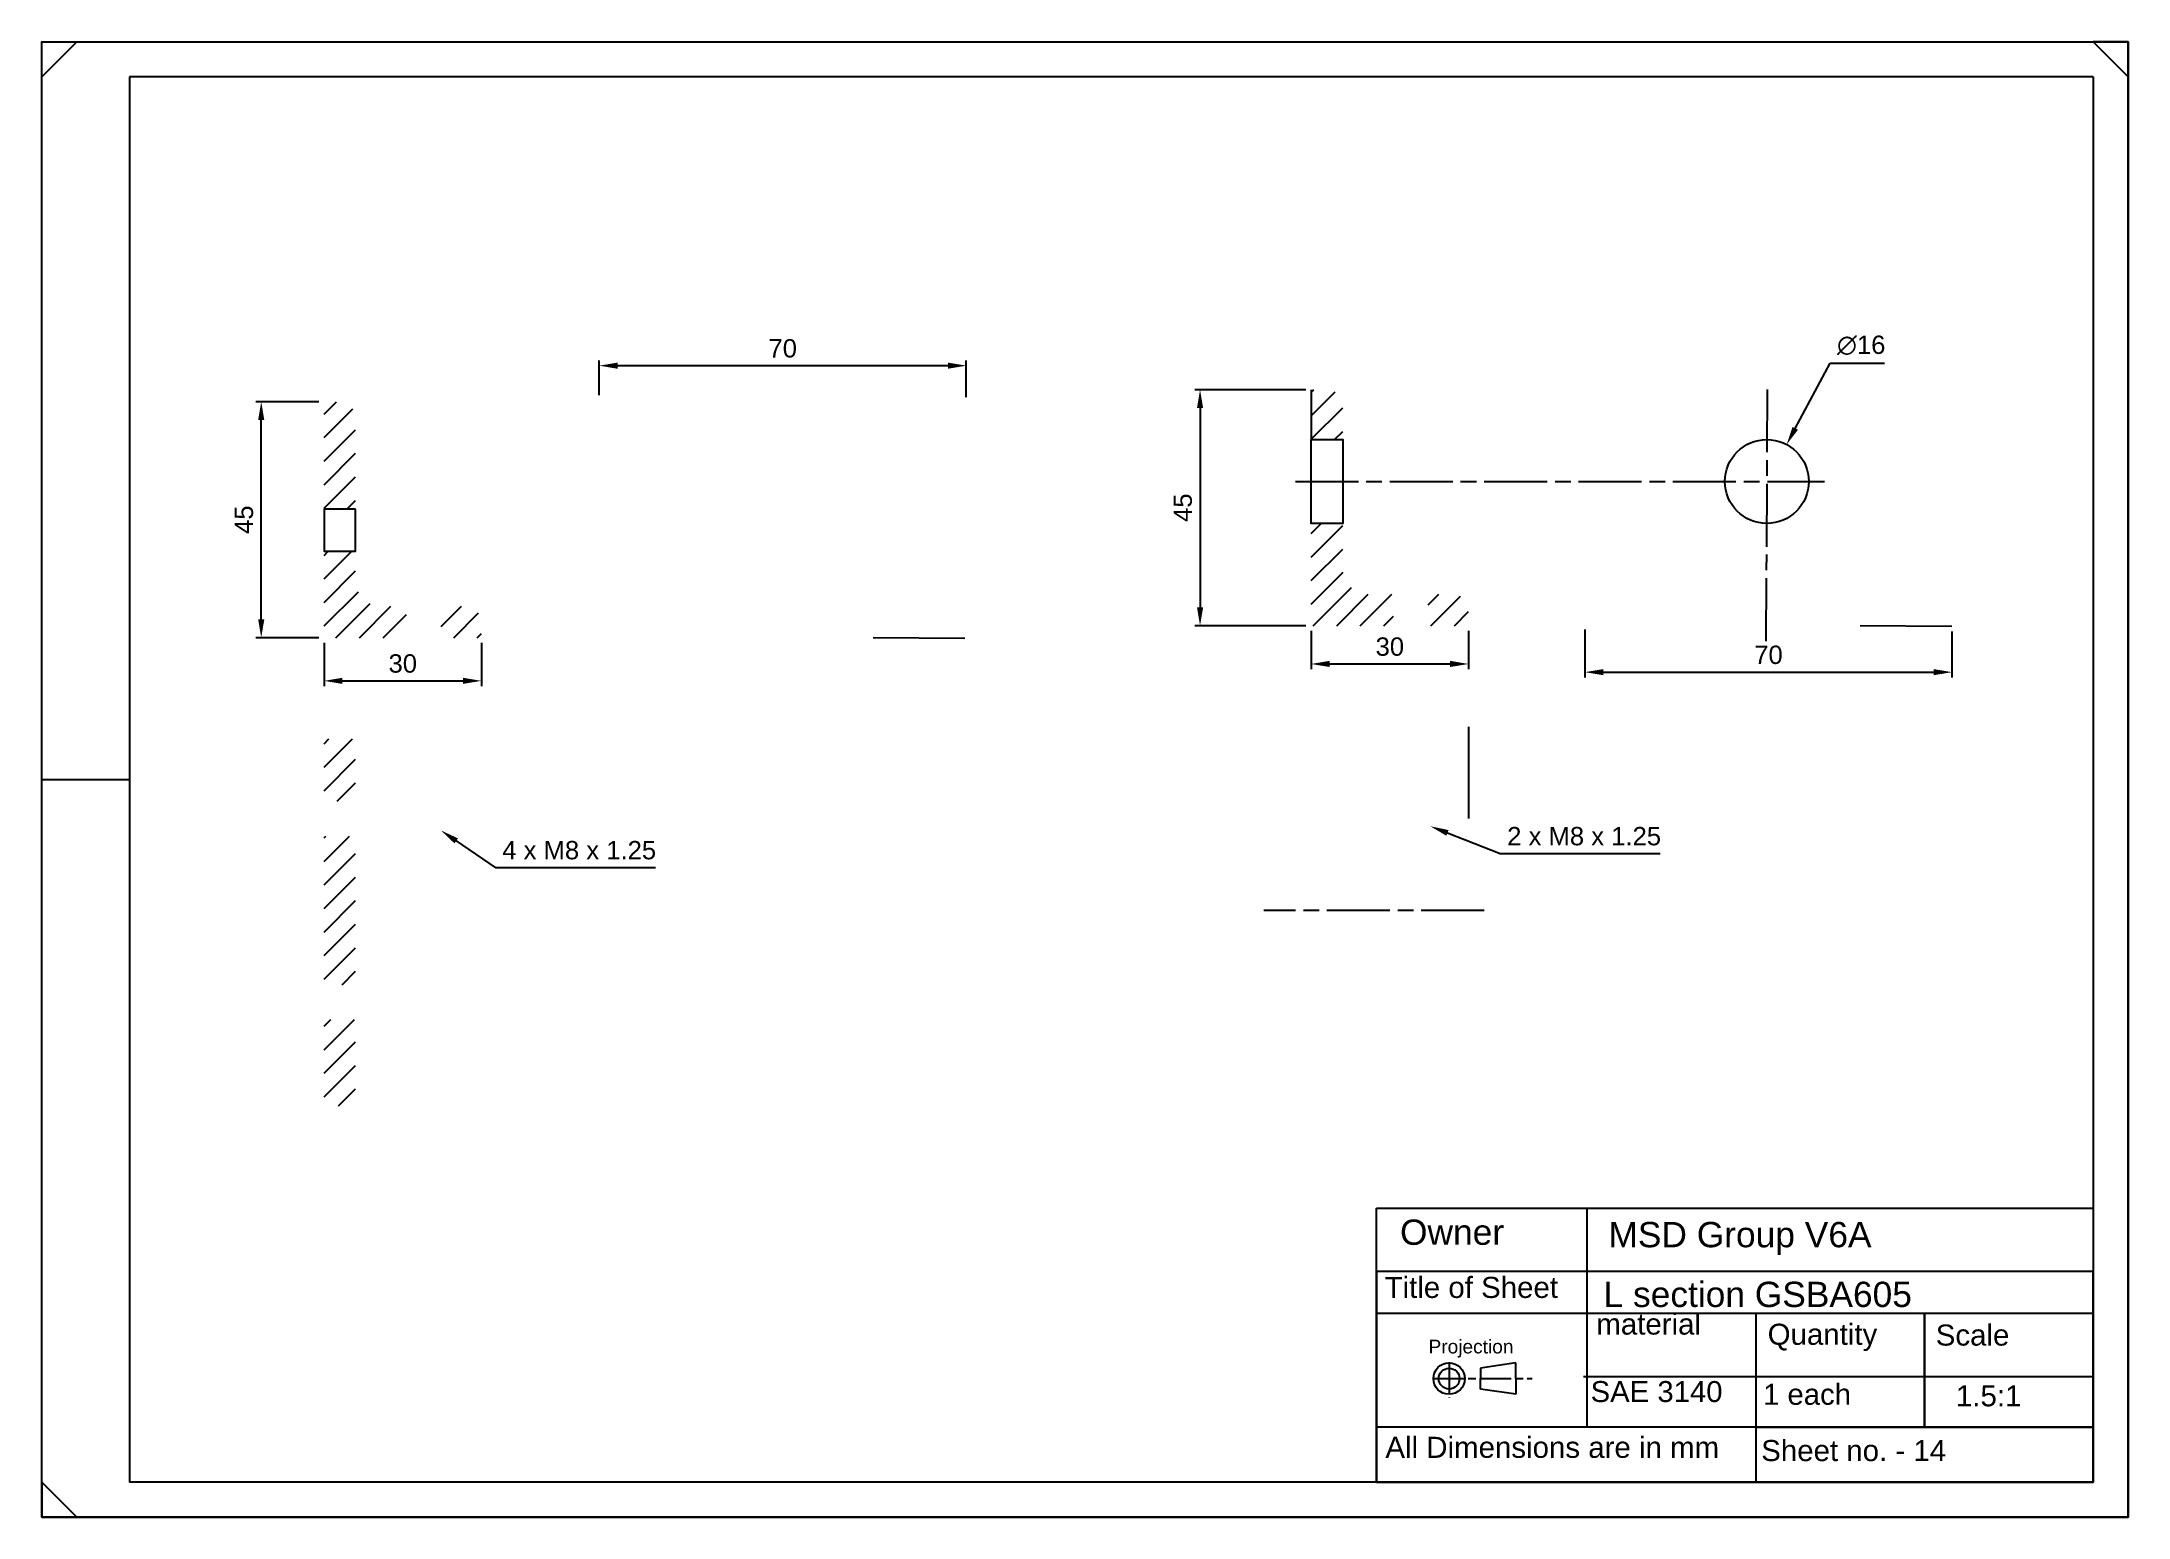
# Model space of a CAD drawing. Header units: millimetres. Extents: x -15074 to 21675, y -7568 to 6574.
# Drawn here: x 553.5 to 951.4, y 2208.3 to 2489.7 of the extents above; entities that cross this region are included whole.
import ezdxf

# ---------------------------------------------------------------- set-up
doc = ezdxf.new("R2010")
doc.units = ezdxf.units.MM
doc.linetypes.add('AM_ISO08W050', pattern=[18, 12, -1.5, 3, -1.5])
doc.linetypes.add('AM_ISO08W050x2', pattern=[9, 6, -0.75, 1.5, -0.75])
doc.layers.add('AM_5', color=250, linetype='Continuous', lineweight=25)
doc.layers.add('AM_7', color=142, linetype='AM_ISO08W050', lineweight=25)
doc.styles.get("Standard").update_dxf_attribs({"font": 'arial.ttf'})
doc.dimstyles.new('AM_ISO$0', dxfattribs={"dimtxt": 3.5, "dimasz": 3.5, "dimexe": 1, "dimexo": 1, "dimgap": 1.5, "dimtad": 1, "dimdsep": 46, "dimtxsty": 'Standard', "dimcen": 0, "dimclrd": 256, "dimclre": 256, "dimclrt": 250, "dimadec": 0, "dimazin": 2, "dimtp": 0.1, "dimtm": 0.1, "dimtfac": 0.71, "dimtdec": 3, "dimtmove": 0, "dimatfit": 3, "dimfxl": 1, "dimlwd": -1, "dimlwe": -1, "dimarcsym": 1})
doc.dimstyles.new('AM_ISO$3', dxfattribs={"dimtxt": 3.5, "dimasz": 3.5, "dimexe": 1, "dimexo": 1, "dimgap": 1.5, "dimtad": 1, "dimtoh": 1, "dimdsep": 46, "dimtxsty": 'Standard', "dimcen": 0, "dimclrd": 256, "dimclre": 256, "dimclrt": 250, "dimadec": 0, "dimazin": 2, "dimtp": 0.1, "dimtm": 0.1, "dimtfac": 0.71, "dimtdec": 3, "dimtofl": 0, "dimtmove": 0, "dimatfit": 0, "dimfxl": 1, "dimlwd": -1, "dimlwe": -1, "dimarcsym": 1})

msp = doc.modelspace()

# ---------------------------------------------------------------- texts
at = {"attachment_point": 1}
for s, width, gutter_width, heights, insert, char_height in [(' Owner', 33.91382, 10.05, [0], (810.663, 2265.057), 4.824), ('MSD Group V6A', 75.53534, 10.05, [0], (852.285, 2264.594), 4.824), ('Title of Sheet', 36.68859, 10.05, [0], (809.584, 2254.121), 4.02), ('L section GSBA605', 102.00488, 10.05, [0], (851.36, 2253.197), 4.824), ('material', 30.44321, 10.05, [0], (849.972, 2247.135), 4.02), ('Quantity', 26.9769, 10.05, [0], (882.653, 2245.187), 4.02), ('Scale', 27.74767, 10.05, [0], (914.717, 2245.033), 4.02), ('Projection', 23.90215, 13.046, [0], (817.964, 2242.133), 2.6093), ('SAE 3140', 30.07162, 12.5, [0], (848.884, 2234.248), 4), ('1 each', 27.77444, 12.5, [0], (881.775, 2233.726), 4), ('\\pxi-3,l4,t4;1.5:1', 27.43458, 10.05, [0], (914.543, 2233.449), 4.02), ('All Dimensions are in mm', 77.61674, 10.05, [0], (809.738, 2223.624), 4.02), ('Sheet no. - 14', 58.42427, 10.05, [1.456], (881.42, 2223.008), 4.02)]:
    msp.add_mtext_dynamic_manual_height_columns(s, width=width, gutter_width=gutter_width, heights=heights, dxfattribs=dict(at, insert=insert, char_height=char_height))

# ---------------------------------------------------------------- blocks, each defined once
blk = doc.blocks.new('*D193')
at = {"layer": 'AM_5', "linetype": 'ByBlock', "transparency": 16777216}
for p, q in [((606.32, 2421.02), (594.32, 2421.02)), ((595.32, 2379.52), (595.32, 2417.52)), ((606.32, 2376.02), (594.32, 2376.02))]:
    blk.add_line(p, q, dxfattribs=at)
at = {"layer": 'AM_5', "transparency": 16777216}
for points in [[(594.74, 2417.52), (595.91, 2417.52), (595.32, 2421.02)], [(594.74, 2379.52), (595.91, 2379.52), (595.32, 2376.02)]]:
    blk.add_solid(points, dxfattribs=at)
at = {"layer": 'Defpoints', "color": 0, "transparency": 16777216}
for p in [(595.32, 2421.02), (607.32, 2421.02), (607.32, 2376.02)]:
    blk.add_point(p, dxfattribs=at)
at = {"layer": 'AM_5', "color": 250, "transparency": 16777216, "insert": (592.04, 2398.52), "char_height": 3.5, "attachment_point": 5, "rotation": 90}
blk.add_mtext('45', dxfattribs=at)
blk = doc.blocks.new('*D194')
at = {"layer": 'AM_5', "linetype": 'ByBlock', "transparency": 16777216}
for p, q in [((607.32, 2375.02), (607.32, 2366.79)), ((637.32, 2375.02), (637.32, 2366.79)), ((610.82, 2367.79), (633.82, 2367.79))]:
    blk.add_line(p, q, dxfattribs=at)
at = {"layer": 'AM_5', "transparency": 16777216}
for points in [[(610.82, 2368.37), (610.82, 2367.21), (607.32, 2367.79)], [(633.82, 2368.37), (633.82, 2367.21), (637.32, 2367.79)]]:
    blk.add_solid(points, dxfattribs=at)
at = {"layer": 'Defpoints', "color": 0, "transparency": 16777216}
for p in [(607.32, 2376.02), (637.32, 2376.02), (637.32, 2367.79)]:
    blk.add_point(p, dxfattribs=at)
at = {"layer": 'AM_5', "color": 250, "transparency": 16777216, "insert": (622.32, 2371.08), "char_height": 3.5, "attachment_point": 5}
blk.add_mtext('30', dxfattribs=at)
blk = doc.blocks.new('*D195')
at = {"layer": 'AM_5', "linetype": 'ByBlock', "transparency": 16777216}
for p, q in [((659.79, 2422.28), (659.79, 2428.9)), ((663.29, 2427.9), (726.29, 2427.9)), ((729.79, 2421.89), (729.79, 2428.9))]:
    blk.add_line(p, q, dxfattribs=at)
at = {"layer": 'AM_5', "transparency": 16777216}
for points in [[(663.29, 2428.48), (663.29, 2427.31), (659.79, 2427.9)], [(726.29, 2428.48), (726.29, 2427.31), (729.79, 2427.9)]]:
    blk.add_solid(points, dxfattribs=at)
at = {"layer": 'Defpoints', "color": 0, "transparency": 16777216}
for p in [(729.79, 2427.9), (659.79, 2421.28), (729.79, 2420.89)]:
    blk.add_point(p, dxfattribs=at)
at = {"layer": 'AM_5', "color": 250, "transparency": 16777216, "insert": (694.79, 2431.18), "char_height": 3.5, "attachment_point": 5}
blk.add_mtext('70', dxfattribs=at)
blk = doc.blocks.new('*D196')
at = {"layer": 'AM_5', "linetype": 'ByBlock', "transparency": 16777216}
for p, q in [((632.51, 2337.27), (639.92, 2332.19)), ((639.92, 2332.19), (670.52, 2332.19))]:
    blk.add_line(p, q, dxfattribs=at)
at = {"layer": 'AM_5', "transparency": 16777216}
blk.add_solid([(632.84, 2337.75), (632.18, 2336.79), (629.62, 2339.25)], dxfattribs=at)
at = {"layer": 'Defpoints', "color": 0, "transparency": 16777216}
for p in [(623.02, 2343.77), (629.62, 2339.25)]:
    blk.add_point(p, dxfattribs=at)
at = {"layer": 'AM_5', "color": 250, "transparency": 16777216, "insert": (655.97, 2335.48), "char_height": 3.5, "attachment_point": 5}
blk.add_mtext('4 x M8 x 1.25', dxfattribs=at)
blk = doc.blocks.new('*D197')
at = {"layer": 'AM_5', "linetype": 'ByBlock', "transparency": 16777216}
for p, q in [((794.59, 2423.31), (773.39, 2423.31)), ((774.39, 2419.81), (774.39, 2381.81)), ((794.59, 2378.31), (773.39, 2378.31))]:
    blk.add_line(p, q, dxfattribs=at)
at = {"layer": 'AM_5', "transparency": 16777216}
for points in [[(773.81, 2419.81), (774.98, 2419.81), (774.39, 2423.31)], [(773.81, 2381.81), (774.98, 2381.81), (774.39, 2378.31)]]:
    blk.add_solid(points, dxfattribs=at)
at = {"layer": 'Defpoints', "color": 0, "transparency": 16777216}
for p in [(795.59, 2423.31), (774.39, 2378.31), (795.59, 2378.31)]:
    blk.add_point(p, dxfattribs=at)
at = {"layer": 'AM_5', "color": 250, "transparency": 16777216, "insert": (771.11, 2400.81), "char_height": 3.5, "attachment_point": 5, "rotation": 90}
blk.add_mtext('45', dxfattribs=at)
blk = doc.blocks.new('*D198')
at = {"layer": 'AM_5', "linetype": 'ByBlock', "transparency": 16777216}
for p, q in [((847.81, 2377.57), (847.81, 2368.45)), ((917.81, 2377.18), (917.81, 2368.45)), ((851.31, 2369.45), (914.31, 2369.45))]:
    blk.add_line(p, q, dxfattribs=at)
at = {"layer": 'AM_5', "transparency": 16777216}
for points in [[(851.31, 2370.03), (851.31, 2368.86), (847.81, 2369.45)], [(914.31, 2370.03), (914.31, 2368.86), (917.81, 2369.45)]]:
    blk.add_solid(points, dxfattribs=at)
at = {"layer": 'Defpoints', "color": 0, "transparency": 16777216}
for p in [(847.81, 2378.57), (917.81, 2378.18), (917.81, 2369.45)]:
    blk.add_point(p, dxfattribs=at)
at = {"layer": 'AM_5', "color": 250, "transparency": 16777216, "insert": (882.81, 2372.73), "char_height": 3.5, "attachment_point": 5}
blk.add_mtext('70', dxfattribs=at)
blk = doc.blocks.new('*D199')
at = {"layer": 'AM_5', "linetype": 'ByBlock', "transparency": 16777216}
for p, q in [((821.58, 2338.79), (831.65, 2334.86)), ((831.65, 2334.86), (862.16, 2334.86))]:
    blk.add_line(p, q, dxfattribs=at)
at = {"layer": 'AM_5', "transparency": 16777216}
blk.add_solid([(821.79, 2339.33), (821.37, 2338.24), (818.32, 2340.06)], dxfattribs=at)
at = {"layer": 'Defpoints', "color": 0, "transparency": 16777216}
for p in [(810.87, 2342.96), (818.32, 2340.06)]:
    blk.add_point(p, dxfattribs=at)
at = {"layer": 'AM_5', "color": 250, "transparency": 16777216, "insert": (847.65, 2338.15), "char_height": 3.5, "attachment_point": 5}
blk.add_mtext('2 x M8 x 1.25', dxfattribs=at)
blk = doc.blocks.new('*D200')
at = {"layer": 'AM_5', "linetype": 'ByBlock', "transparency": 16777216}
for p, q in [((887.92, 2415.94), (894.59, 2428.38)), ((894.59, 2428.38), (904.91, 2428.38))]:
    blk.add_line(p, q, dxfattribs=at)
at = {"layer": 'AM_5', "transparency": 16777216}
blk.add_solid([(887.41, 2416.22), (888.44, 2415.67), (886.27, 2412.86)], dxfattribs=at)
at = {"layer": 'Defpoints', "color": 0, "transparency": 16777216}
for p in [(886.27, 2412.86), (878.71, 2398.76)]:
    blk.add_point(p, dxfattribs=at)
at = {"layer": 'AM_5', "color": 250, "transparency": 16777216, "insert": (900.5, 2431.77), "char_height": 3.5, "attachment_point": 5}
blk.add_mtext('∅16', dxfattribs=at)
blk = doc.blocks.new('*D201')
at = {"layer": 'AM_5', "linetype": 'ByBlock', "transparency": 16777216}
for p, q in [((795.59, 2377.31), (795.59, 2370.01)), ((825.59, 2377.31), (825.59, 2370.01)), ((799.09, 2371.01), (822.09, 2371.01))]:
    blk.add_line(p, q, dxfattribs=at)
at = {"layer": 'AM_5', "transparency": 16777216}
for points in [[(799.09, 2371.6), (799.09, 2370.43), (795.59, 2371.01)], [(822.09, 2371.6), (822.09, 2370.43), (825.59, 2371.01)]]:
    blk.add_solid(points, dxfattribs=at)
at = {"layer": 'Defpoints', "color": 0, "transparency": 16777216}
for p in [(795.59, 2378.31), (825.59, 2378.31), (825.59, 2371.01)]:
    blk.add_point(p, dxfattribs=at)
at = {"layer": 'AM_5', "color": 250, "transparency": 16777216, "insert": (810.59, 2374.3), "char_height": 3.5, "attachment_point": 5}
blk.add_mtext('30', dxfattribs=at)

# ---------------------------------------------------------------- dimensions: what is measured, and where the dimension line sits
at = {"layer": 'AM_5'}
for base, p1, p2, picture, middle in [((729.793, 2427.895), (659.794, 2421.281), (729.793, 2420.887), '*D195', (694.793, 2431.182)), ((637.324, 2367.791), (607.324, 2376.019), (637.324, 2376.019), '*D194', (622.324, 2371.079))]:
    dim = msp.add_linear_dim(base=base, p1=p1, p2=p2, dimstyle='AM_ISO$0', dxfattribs=at)
    dim.commit()
    dim.dimension.update_dxf_attribs({"geometry": picture, "text_midpoint": middle})
dim = msp.add_diameter_dim_2p(p1=(878.708, 2398.758), p2=(886.271, 2412.859), dimstyle='AM_ISO$3', dxfattribs=at)
dim.commit()
dim.dimension.update_dxf_attribs({"geometry": '*D200', "text_midpoint": (900.505, 2428.38), "dimtype": 163})
for base, p1, p2, picture, middle in [((595.324, 2421.019), (607.324, 2376.019), (607.324, 2421.019), '*D193', (592.045, 2398.519)), ((774.393, 2378.309), (795.593, 2423.309), (795.593, 2378.309), '*D197', (771.113, 2400.809))]:
    dim = msp.add_linear_dim(base=base, p1=p1, p2=p2, angle=90, dimstyle='AM_ISO$0', override={"dimpost": ''}, dxfattribs=at)
    dim.commit()
    dim.dimension.update_dxf_attribs({"geometry": picture, "text_midpoint": middle})
for base, p1, p2, picture, middle in [((825.593, 2371.014), (795.593, 2378.309), (825.593, 2378.309), '*D201', (810.593, 2374.303)), ((917.808, 2369.447), (847.809, 2378.572), (917.808, 2378.178), '*D198', (882.808, 2372.734))]:
    dim = msp.add_linear_dim(base=base, p1=p1, p2=p2, dimstyle='AM_ISO$0', override={"dimpost": ''}, dxfattribs=at)
    dim.commit()
    dim.dimension.update_dxf_attribs({"geometry": picture, "text_midpoint": middle})
for p1, p2, text, picture, middle in [((810.866, 2342.963), (818.319, 2340.057), '2 x M8 x 1.25', '*D199', (847.652, 2334.862)), ((623.025, 2343.771), (629.624, 2339.249), '4 x M8 x 1.25', '*D196', (655.97, 2332.189))]:
    dim = msp.add_diameter_dim_2p(p1=p1, p2=p2, text=text, dimstyle='AM_ISO$3', dxfattribs=at)
    dim.commit()
    dim.dimension.update_dxf_attribs({"geometry": picture, "text_midpoint": middle, "dimtype": 163})

# ---------------------------------------------------------------- hatches: boundary and pattern name
h = msp.add_hatch()
h.set_pattern_fill('ANSI31', color=256, style=0)
h.set_pattern_definition([(45, (7.1892, -35.894), (-2.245064, 2.245064), [])])
edge = h.paths.add_edge_path(flags=0)
edge.add_line((801.593, 2389.309), (801.593, 2397.809))
edge.add_line((801.593, 2397.809), (795.593, 2397.809))
edge.add_line((795.593, 2397.809), (795.593, 2378.309))
edge.add_line((795.593, 2378.309), (811.269, 2378.309))
edge.add_line((811.269, 2378.309), (811.269, 2384.309))
edge.add_line((811.269, 2384.309), (806.593, 2384.309))
edge.add_arc((806.593, 2389.309), 5, 180, 270)
h.paths.add_polyline_path([(613.324, 2303.187), (607.324, 2303.187), (607.324, 2286.72), (613.324, 2286.72)], flags=0)
h.paths.add_polyline_path([(613.324, 2356.72), (607.324, 2356.72), (607.324, 2344.833), (613.324, 2344.833)], flags=0)
edge = h.paths.add_edge_path(flags=0)
edge.add_arc((610.324, 2418.019), 3, 0, 90)
edge.add_line((610.324, 2421.019), (607.324, 2421.019))
edge.add_line((607.324, 2421.019), (607.324, 2400.519))
edge.add_line((607.324, 2400.519), (613.324, 2400.519))
edge.add_line((613.324, 2400.519), (613.324, 2418.019))
edge = h.paths.add_edge_path(flags=0)
edge.add_line((623.001, 2376.019), (623.001, 2382.019))
edge.add_line((623.001, 2382.019), (618.324, 2382.019))
edge.add_arc((618.324, 2387.019), 5, 180, 270)
edge.add_line((613.324, 2387.019), (613.324, 2392.519))
edge.add_line((613.324, 2392.519), (607.324, 2392.519))
edge.add_line((607.324, 2392.519), (607.324, 2376.019))
edge.add_line((607.324, 2376.019), (623.001, 2376.019))
edge = h.paths.add_edge_path(flags=0)
edge.add_line((629.648, 2382.019), (629.648, 2376.019))
edge.add_line((629.648, 2376.019), (637.324, 2376.019))
edge.add_line((637.324, 2376.019), (637.324, 2379.019))
edge.add_arc((634.324, 2379.019), 3, 0, 90)
edge.add_line((634.324, 2382.019), (629.648, 2382.019))
h.paths.add_polyline_path([(613.324, 2338.187), (607.324, 2338.187), (607.324, 2309.833), (613.324, 2309.833)], flags=0)
edge = h.paths.add_edge_path(flags=0)
edge.add_arc((798.593, 2420.309), 3, 0, 90)
edge.add_line((798.593, 2423.309), (795.593, 2423.309))
edge.add_line((795.593, 2423.309), (795.593, 2413.809))
edge.add_line((795.593, 2413.809), (801.593, 2413.809))
edge.add_line((801.593, 2413.809), (801.593, 2420.309))
edge = h.paths.add_edge_path(flags=0)
edge.add_arc((822.593, 2381.309), 3, 0, 90)
edge.add_line((822.593, 2384.309), (817.916, 2384.309))
edge.add_line((817.916, 2384.309), (817.916, 2378.309))
edge.add_line((817.916, 2378.309), (825.593, 2378.309))
edge.add_line((825.593, 2378.309), (825.593, 2381.309))
edge = h.paths.add_edge_path(flags=0)
edge.add_line((629.648, 2382.019), (629.648, 2376.019))
edge.add_line((629.648, 2382.019), (623.001, 2382.019))
edge.add_line((623.001, 2376.019), (623.001, 2382.019))
edge.add_line((623.001, 2376.019), (629.648, 2376.019))
edge = h.paths.add_edge_path(flags=0)
edge.add_line((629.648, 2382.019), (629.648, 2376.019))
edge.add_line((629.648, 2382.019), (623.001, 2382.019))
edge.add_line((623.001, 2376.019), (623.001, 2382.019))
edge.add_line((623.001, 2376.019), (629.648, 2376.019))

# ---------------------------------------------------------------- linework, layer by layer
for p, q in [((553.456, 2482.975), (560.156, 2489.675)), ((951.436, 2482.975), (944.736, 2489.675)), ((570.206, 2482.975), (570.206, 2476.275)), ((944.736, 2482.975), (944.736, 2476.275)), ((795.593, 2423.309), (795.593, 2413.809)), ((729.54, 2375.888), (712.04, 2375.986)), ((917.808, 2378.178), (900.308, 2378.276)), ((825.593, 2359.01), (825.593, 2341.51)), ((553.456, 2348.975), (570.206, 2348.975)), ((834.608, 2237.714), (827.851, 2236.707)), ((834.608, 2236.707), (834.608, 2237.714)), ((821.889, 2234.72), (821.889, 2234.72)), ((821.889, 2234.72), (821.889, 2234.72)), ((834.608, 2231.727), (827.851, 2232.734)), ((834.608, 2232.734), (834.608, 2231.727)), ((880.416, 2225.427), (880.416, 2214.975)), ((553.456, 2214.975), (560.156, 2208.275))]:
    msp.add_line(p, q)
for points in [[(553.456, 2489.675), (951.436, 2489.675), (951.436, 2208.275), (553.456, 2208.275)], [(795.593, 2413.809), (801.593, 2413.809), (801.593, 2397.809), (795.593, 2397.809)], [(613.324, 2400.519), (607.324, 2400.519), (607.324, 2392.519), (613.324, 2392.519)], [(808.056, 2267.235), (944.736, 2267.235), (944.736, 2214.975), (808.056, 2214.975)], [(808.056, 2214.975), (944.736, 2214.975), (944.736, 2255.175), (808.056, 2255.175)], [(808.056, 2214.975), (944.736, 2214.975), (944.736, 2247.135), (808.056, 2247.135)], [(912.576, 2247.135), (880.416, 2247.135), (880.416, 2225.427), (912.576, 2225.427)], [(944.736, 2247.135), (912.576, 2247.135), (912.576, 2225.427), (944.736, 2225.427)], [(808.056, 2214.975), (944.736, 2214.975), (944.736, 2225.427), (808.056, 2225.427)]]:
    msp.add_lwpolyline(points, close=True)
for points in [[(570.206, 2208.275), (553.456, 2208.275), (553.456, 2489.675), (570.206, 2489.675)], [(553.456, 2482.975), (553.456, 2489.675), (951.436, 2489.675), (951.436, 2482.975)], [(944.736, 2208.275), (951.436, 2208.275), (951.436, 2489.675), (944.736, 2489.675)], [(570.206, 2482.975), (570.206, 2214.975)], [(944.736, 2482.975), (570.206, 2482.975)], [(944.736, 2482.975), (944.736, 2214.975)], [(848.256, 2225.427), (848.256, 2267.235), (944.736, 2267.235), (944.736, 2214.975), (848.256, 2214.975)], [(827.851, 2236.707), (827.851, 2234.72)], [(834.608, 2234.72), (834.608, 2236.707)], [(808.056, 2235.075), (808.056, 2214.975), (944.736, 2214.975), (944.736, 2235.075), (847.551, 2235.075)], [(827.851, 2232.734), (827.851, 2234.72)], [(834.608, 2234.72), (834.608, 2232.734)], [(553.456, 2214.975), (553.456, 2208.275), (951.436, 2208.275), (951.436, 2214.975)], [(944.736, 2214.975), (570.206, 2214.975)]]:
    msp.add_lwpolyline(points)
for centre, radius in [((882.489, 2405.809), 8.001), ((821.889, 2234.72), 2.993), ((821.889, 2234.72), 1.986)]:
    msp.add_circle(centre, radius)
at = {"layer": 'AM_7'}
for p, q in [((882.588, 2423.377), (882.318, 2375.377)), ((792.593, 2405.809), (893.49, 2405.809)), ((828.593, 2324.01), (786.552, 2324.01))]:
    msp.add_line(p, q, dxfattribs=at)
at = {"layer": 'AM_7', "linetype": 'AM_ISO08W050x2'}
for p, q in [((821.889, 2237.851), (821.889, 2231.071)), ((818.758, 2234.72), (837.739, 2234.72)), ((821.889, 2234.72), (821.889, 2234.72)), ((821.889, 2234.72), (821.889, 2234.72))]:
    msp.add_line(p, q, dxfattribs=at)

msp.set_redraw_order([(e.dxf.handle, doc.entitydb.next_handle()) for e in msp.query("TEXT MTEXT ATTDEF DIMENSION ARC_DIMENSION")])  # texts and dimensions are drawn at this point

doc.saveas('drawing.dxf')
